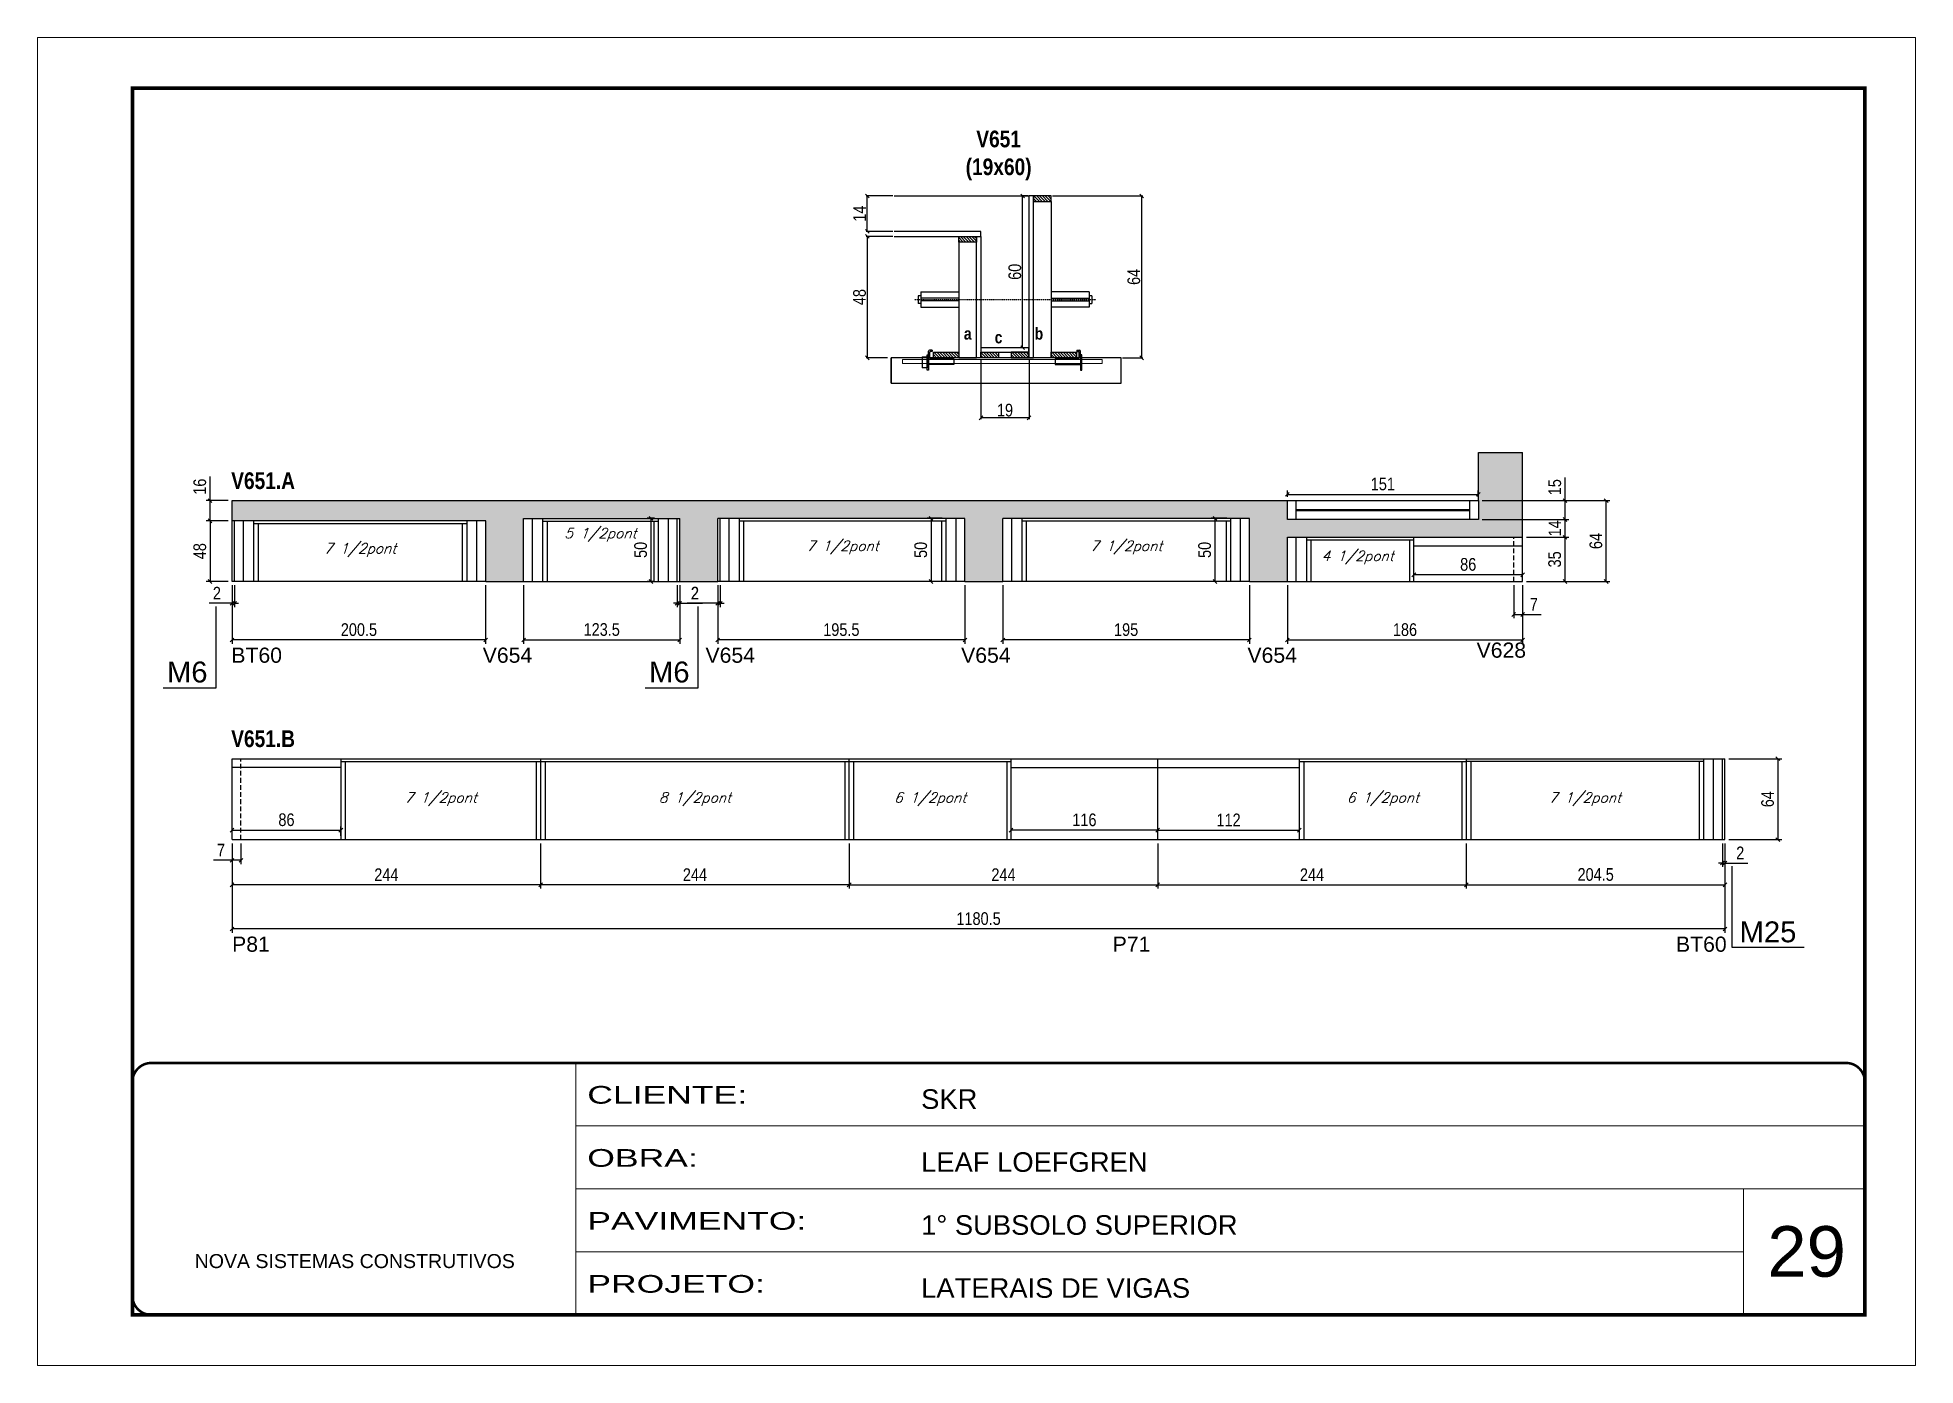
# Model space of a CAD drawing. Extents: x 3309 to 9590, y -2522 to 14608.
# Drawn here: x 3309 to 4794, y 5518 to 6568 of the extents above; entities that cross this region are included whole.
import ezdxf

# ---------------------------------------------------------------- set-up
doc = ezdxf.new("R2010")
doc.units = 0
for name, pattern in [('CONTINUO', [0]), ('DASHED', [0.75, 0.5, -0.25]), ('HIDDEN', [0.375, 0.25, -0.125])]:
    doc.linetypes.add(name, pattern=pattern)
for name, color, linetype in [('5', 5, 'Continuous'), ('barrote', 251, 'Continuous'), ('COTA', 241, 'Continuous'), ('detalhes', 4, 'Continuous'), ('NOMENCLATURA', 7, 'Continuous'), ('Painéis', 200, 'Continuous'), ('presilha', 1, 'Continuous'), ('SARR_2.2x10', 60, 'Continuous'), ('SARR_2.2x7', 40, 'Continuous'), ('SARR_3.5x7', 81, 'Continuous'), ('TENSOR', 3, 'Continuous'), ('texto', 7, 'Continuous')]:
    doc.layers.add(name, color=color, linetype=linetype)
for name, color, linetype, lineweight in [('CARIMBO', 255, 'Continuous', 9), ('CONCRETO', 251, 'Continuous', 25), ('Folhas', 255, 'Continuous', 9), ('SARRAFO DE PRESSAO', 251, 'DASHED', 9), ('SCO-___-LAJ', 2, 'Continuous', 0)]:
    doc.layers.add(name, color=color, linetype=linetype, lineweight=lineweight)
doc.styles.add('ARIAL', font='arial.ttf')
doc.styles.add('COTA TECNICA', font='techl___.ttf', dxfattribs={"height": 10})
doc.styles.add('COTA TECNICA 2X', font='techl___.ttf', dxfattribs={"height": 10})
doc.styles.add('Romans', font='romans.shx')
doc.styles.get("Standard").update_dxf_attribs({"font": 'arial.ttf'})
doc.styles.add('TECNICA', font='techb___.ttf', dxfattribs={"height": 10})
doc.styles.add('Tecnologia', font='')
doc.styles.get('Tecnologia').set_extended_font_data('Forgotten Futurist')
doc.dimstyles.new('PAINEL', dxfattribs={"dimtxt": 10, "dimasz": 3, "dimexe": 3, "dimexo": 3, "dimgap": 3, "dimtad": 1, "dimdec": 1, "dimzin": 12, "dimdsep": 46, "dimtxsty": 'COTA TECNICA', "dimblk1": 'OBLIQUE', "dimblk2": 'OBLIQUE', "dimsah": 1, "dimcen": 0.9, "dimclrd": 4, "dimclre": 4, "dimclrt": 240, "dimadec": 1, "dimazin": 3, "dimtfac": 1, "dimtdec": 1, "dimtmove": 0, "dimatfit": 3, "dimfxl": 1, "dimtolj": 1, "dimtzin": 12, "dimarcsym": 0})
doc.dimstyles.new('SECAO', dxfattribs={"dimscale": 0.333333, "dimtxt": 5, "dimasz": 9, "dimexe": 3, "dimexo": 3, "dimgap": 3, "dimtad": 1, "dimdec": 1, "dimlfac": 0.5, "dimzin": 12, "dimdsep": 46, "dimtxsty": 'COTA TECNICA 2X', "dimblk1": 'OBLIQUE', "dimblk2": 'OBLIQUE', "dimsah": 1, "dimcen": 0.9, "dimclrd": 4, "dimclre": 4, "dimclrt": 240, "dimadec": 1, "dimazin": 3, "dimtfac": 1, "dimtdec": 1, "dimtmove": 0, "dimatfit": 3, "dimfxl": 1, "dimtolj": 1, "dimtzin": 12, "dimarcsym": 0})
pattern_1 = [(135, (37290.9078, -117197.614), (-1.122532015, -1.122532015), [])]

msp = doc.modelspace()

# ---------------------------------------------------------------- texts
at = {"layer": '5', "linetype": 'Continuous'}
for s, rotation, p in [('V628', 359.99996, (4447.32, 6077.46, 0)), ('BT60', 0.00004, (3462.6, 6073.46)), ('V654', 0.00004, (3661.4, 6073.46)), ('V654', 0.00004, (3837.57, 6073.46)), ('V654', 0.00004, (4039.69, 6073.46)), ('V654', 0.00004, (4266.13, 6073.46)), ('P81', 0.00004, (3463.22, 5844.94)), ('P71', 0.00004, (4159.55, 5844.94)), ('BT60', 0.00004, (4605.03, 5844.94))]:
    msp.add_text(s, height=12, rotation=rotation, dxfattribs=at).set_placement(p)
at = {"layer": 'CARIMBO', "style": 'ARIAL'}
msp.add_text('29', height=40, dxfattribs=at).set_placement((4677.23, 5587.98))
at = {"layer": 'detalhes', "style": 'TECNICA'}
for s, p in [('a', (4041.9, 6328.95)), ('c', (4066.26, 6326.03)), ('b', (4097.87, 6328.94))]:
    msp.add_text(s, height=9.6, dxfattribs=at).set_placement(p)
at = {"layer": 'NOMENCLATURA', "style": 'TECNICA'}
for s, p in [('V651.A', (3462.51, 6210.84)), ('V651.B', (3462.51, 6006.8))]:
    msp.add_text(s, height=13.2, dxfattribs=at).set_placement(p)
at = {"layer": 'NOMENCLATURA', "linetype": 'Continuous'}
for s, p in [('M6', (3411.76, 6057.91)), ('M6', (3792.93, 6057.91)), ('M25', (4655.37, 5852.44))]:
    msp.add_text(s, height=16.5, dxfattribs=at).set_placement(p)
at = {"layer": 'NOMENCLATURA', "insert": (4069.37, 6494.25), "char_height": 13.2, "attachment_point": 2, "style": 'TECNICA'}
msp.add_mtext_dynamic_manual_height_columns('V651\\P(19x60)', width=300.2766, gutter_width=1, heights=[0], dxfattribs=at)
at = {"layer": 'texto', "color": 2, "char_height": 8, "attachment_point": 5, "style": 'Romans'}
for s, insert in [('{\\Q19;\\C256;5 1/2pont}', (3754.48, 6174.59)), ('{\\Q19;\\C256;7 1/2pont}', (3564.48, 6162.65)), ('{\\Q19;\\C256;7 1/2pont}', (3945.98, 6164.65)), ('{\\Q19;\\C256;7 1/2pont}', (4170.23, 6164.65)), ('{\\Q19;\\C256;4 1/2pont}', (4353.23, 6156.65)), ('{\\Q19;\\C256;7 1/2pont}', (3628.23, 5965.61)), ('{\\Q19;\\C256;8 1/2pont}', (3829.23, 5965.61)), ('{\\Q19;\\C256;6 1/2pont}', (4015.23, 5965.61)), ('{\\Q19;\\C256;6 1/2pont}', (4373.23, 5965.61)), ('{\\Q19;\\C256;7 1/2pont}', (4532.98, 5965.61))]:
    msp.add_mtext(s, dxfattribs=dict(at, insert=insert))

# ---------------------------------------------------------------- blocks, each defined once
blk = doc.blocks.new('9999999999')
at = {"color": 30, "linetype": 'CONTINUO'}
for p, q in [((98564.6, 34230.2), (98564.6, 34429.4)), ((98564.6, 34379.6), (99584, 34379.6)), ((98564.6, 34329.8), (99488, 34329.8)), ((99584, 34329.8), (99488, 34329.8)), ((99488, 34329.8), (99488, 34230.2)), ((98564.6, 34280), (99488, 34280))]:
    blk.add_line(p, q, dxfattribs=at)
at = {"color": 30, "linetype": 'CONTINUO', "const_width": 2}
blk.add_lwpolyline([(99584, 34230.2), (99584, 34414.4, 0.414214), (99569, 34429.4), (98229, 34429.4, 0.414214), (98214, 34414.4), (98214, 34245.2, 0.414214), (98229, 34230.2), (99584, 34230.2)], format="xyb", dxfattribs=at)
at = {"layer": 'Folhas'}
blk.add_lwpolyline([(98139, 34190.2), (99624, 34190.2), (99624, 35240.2), (98139, 35240.2)], close=True, dxfattribs=at)
at = {"layer": 'Folhas', "color": 30, "const_width": 3}
blk.add_lwpolyline([(98214, 34230.2), (99584, 34230.2), (99584, 35200.2), (98214, 35200.2)], close=True, dxfattribs=at)
at = {"color": 7, "linetype": 'Continuous', "ltscale": 5, "style": 'ARIAL'}
for s, height, p in [('SKR', 15.48, (98837.7, 34393.1)), ('LEAF LOEFGREN', 15.483, (98837.7, 34343.3)), ('1° SUBSOLO SUPERIOR', 15.483, (98837.7, 34293.5)), ('NOVA SISTEMAS CONSTRUTIVOS', 11.059, (98263.2, 34267.2)), ('LATERAIS DE VIGAS', 15.483, (98837.7, 34243.7))]:
    blk.add_text(s, height=height, dxfattribs=at).set_placement(p)
at = {"layer": 'Folhas', "color": 7, "style": 'Tecnologia', "width": 1.5}
for s, p in [('CLIENTE:', (98573.7, 34397.2)), ('OBRA:', (98573.7, 34347.3)), ('PAVIMENTO:', (98573.7, 34297.5)), ('PROJETO:', (98573.7, 34247.7))]:
    blk.add_text(s, height=14, dxfattribs=at).set_placement(p)
blk = doc.blocks.new('_Oblique')
at = {"color": 0, "linetype": 'ByBlock', "lineweight": -2}
blk.add_line((-0.5, -0.5), (0.5, 0.5), dxfattribs=at)
blk = doc.blocks.new('*D876')
at = {"layer": 'COTA', "color": 4, "lineweight": -2, "transparency": 16777216}
for p, q in [((4055.4, 6313.6), (4055.4, 6266.1)), ((4093.4, 6313.6), (4093.4, 6266.1)), ((4093.4, 6267.1), (4055.4, 6267.1))]:
    blk.add_line(p, q, dxfattribs=at)
at = {"layer": 'Defpoints', "color": 0, "transparency": 16777216}
for p in [(4055.4, 6314.6), (4093.4, 6314.6), (4055.4, 6267.1)]:
    blk.add_point(p, dxfattribs=at)
at = {"layer": 'COTA', "color": 4, "lineweight": -2, "transparency": 16777216, "xscale": 3, "yscale": 3, "zscale": 3, "rotation": 180}
blk.add_blockref('_Oblique', (4055.4, 6267.1), dxfattribs=at)
at = {"layer": 'COTA', "color": 4, "lineweight": -2, "transparency": 16777216, "xscale": 3, "yscale": 3, "zscale": 3}
blk.add_blockref('_Oblique', (4093.4, 6267.1), dxfattribs=at)
at = {"layer": 'COTA', "color": 240, "transparency": 16777216, "insert": (4074.4, 6273.2), "char_height": 10, "attachment_point": 5, "style": 'COTA TECNICA 2X'}
blk.add_mtext('\\A1;19', dxfattribs=at)
blk = doc.blocks.new('PRESILHA METÁLICA 1')
at = {"layer": 'presilha'}
for p, q in [((0, 13), (6, 13)), ((0, 13), (0, 0)), ((6, 0), (0, 0)), ((6, 15.5), (7.5, 15.5)), ((6, -2.5), (6, 15.5)), ((6, 13), (6, 0)), ((7.5, 10.6), (7.5, 19.9)), ((7.5, 15.5), (7.5, -2.5)), ((37.5, 4.1), (7.5, 4.1)), ((12, 21), (8.6, 21)), ((9, 11.6), (9, 18.9)), ((12, 19.5), (9.6, 19.5)), ((37.5, 11), (9.6, 11)), ((12, 21), (12, 19.5)), ((37.5, 11), (37.5, 4.1)), ((7.5, -2.5), (6, -2.5))]:
    blk.add_line(p, q, dxfattribs=at)
for centre, radius, start, end in [((8.6, 19.9), 1.14, 90, 180), ((9.6, 18.9), 0.57, 90, 180), ((9.6, 11.6), 0.57, 180, 270)]:
    blk.add_arc(centre, radius, start, end, dxfattribs=at)
blk = doc.blocks.new('PRESILHA METÁLICA 2')
at = {"layer": 'presilha'}
for p, q in [((-5.2, 23.5), (-5.2, 22)), ((-5.2, 23.5), (-1.9, 23.5)), ((-0.8, 14.6), (-0.8, 22.4)), ((-30.8, 13.5), (-30.8, 6.6)), ((-30.8, 13.5), (-2.8, 13.5)), ((-30.8, 6.6), (-0.8, 6.6)), ((-5.2, 22), (-2.8, 22)), ((-2.2, 14.1), (-2.2, 21.4)), ((0.8, 18), (-0.8, 18)), ((-0.8, 18), (-0.8, 0)), ((-0.8, 0), (0.8, 0)), ((0.8, 0), (0.8, 18))]:
    blk.add_line(p, q, dxfattribs=at)
for centre, radius, start, end in [((-1.9, 22.4), 1.14, 0, 90), ((-2.8, 21.4), 0.57, 0, 90), ((-2.8, 14.1), 0.57, 270, 0)]:
    blk.add_arc(centre, radius, start, end, dxfattribs=at)
blk = doc.blocks.new('*D877')
at = {"layer": 'COTA', "color": 4, "lineweight": -2, "transparency": 16777216}
for p, q in [((4112, 6442.6), (4183.4, 6442.6)), ((4182.4, 6442.6), (4182.4, 6314.6)), ((4167.2, 6314.6), (4183.4, 6314.6))]:
    blk.add_line(p, q, dxfattribs=at)
at = {"layer": 'Defpoints', "color": 0, "transparency": 16777216}
for p in [(4111, 6442.6), (4166.2, 6314.6), (4182.4, 6314.6)]:
    blk.add_point(p, dxfattribs=at)
at = {"layer": 'COTA', "color": 4, "lineweight": -2, "transparency": 16777216, "xscale": 3, "yscale": 3, "zscale": 3}
for p, rotation in [((4182.4, 6442.6), 90), ((4182.4, 6314.6), 270)]:
    blk.add_blockref('_Oblique', p, dxfattribs=dict(at, rotation=rotation))
at = {"layer": 'COTA', "color": 240, "transparency": 16777216, "insert": (4176.3, 6378.6), "char_height": 10, "attachment_point": 5, "rotation": 90, "style": 'COTA TECNICA 2X'}
blk.add_mtext('\\A1;64', dxfattribs=at)
blk = doc.blocks.new('*D878')
at = {"layer": 'COTA', "color": 4, "lineweight": -2, "transparency": 16777216}
for p, q in [((3985.7, 6410.6), (3964.5, 6410.6)), ((3965.5, 6410.6), (3965.5, 6314.6)), ((3981.6, 6314.6), (3964.5, 6314.6))]:
    blk.add_line(p, q, dxfattribs=at)
at = {"layer": 'Defpoints', "color": 0, "transparency": 16777216}
for p in [(3986.7, 6410.6, 0), (3965.5, 6314.6), (3982.6, 6314.6)]:
    blk.add_point(p, dxfattribs=at)
at = {"layer": 'COTA', "color": 4, "lineweight": -2, "transparency": 16777216, "xscale": 3, "yscale": 3, "zscale": 3}
for p, rotation in [((3965.5, 6410.6), 90), ((3965.5, 6314.6), 270)]:
    blk.add_blockref('_Oblique', p, dxfattribs=dict(at, rotation=rotation))
at = {"layer": 'COTA', "color": 240, "transparency": 16777216, "insert": (3959.4, 6362.6), "char_height": 10, "attachment_point": 5, "rotation": 90, "style": 'COTA TECNICA 2X'}
blk.add_mtext('\\A1;48', dxfattribs=at)
blk = doc.blocks.new('*D879')
at = {"layer": 'COTA', "color": 4, "lineweight": -2, "transparency": 16777216}
for p, q in [((4092.4, 6442.6), (4087.3, 6442.6)), ((4088.3, 6322.6), (4088.3, 6442.6)), ((4092.4, 6322.6), (4087.3, 6322.6))]:
    blk.add_line(p, q, dxfattribs=at)
at = {"layer": 'Defpoints', "color": 0, "transparency": 16777216}
for p in [(4088.3, 6442.6), (4093.4, 6442.6), (4093.4, 6322.6)]:
    blk.add_point(p, dxfattribs=at)
at = {"layer": 'COTA', "color": 4, "lineweight": -2, "transparency": 16777216, "xscale": 3, "yscale": 3, "zscale": 3}
for p, rotation in [((4088.3, 6442.6), 90), ((4088.3, 6322.6), 270)]:
    blk.add_blockref('_Oblique', p, dxfattribs=dict(at, rotation=rotation))
at = {"layer": 'COTA', "color": 240, "transparency": 16777216, "insert": (4082.2, 6382.6), "char_height": 10, "attachment_point": 5, "rotation": 90, "style": 'COTA TECNICA 2X'}
blk.add_mtext('\\A1;60', dxfattribs=at)
blk = doc.blocks.new('*D880')
at = {"layer": 'COTA', "color": 4, "lineweight": -2, "transparency": 16777216}
for p, q in [((3985.7, 6442.6), (3964.5, 6442.6)), ((3965.5, 6414.6), (3965.5, 6442.6)), ((3985.7, 6414.6), (3964.5, 6414.6))]:
    blk.add_line(p, q, dxfattribs=at)
at = {"layer": 'Defpoints', "color": 0, "transparency": 16777216}
for p in [(3965.5, 6442.6), (3986.7, 6442.6), (3986.7, 6414.6)]:
    blk.add_point(p, dxfattribs=at)
at = {"layer": 'COTA', "color": 4, "lineweight": -2, "transparency": 16777216, "xscale": 3, "yscale": 3, "zscale": 3}
for p, rotation in [((3965.5, 6442.6), 90), ((3965.5, 6414.6), 270)]:
    blk.add_blockref('_Oblique', p, dxfattribs=dict(at, rotation=rotation))
at = {"layer": 'COTA', "color": 240, "transparency": 16777216, "insert": (3959.4, 6428.6), "char_height": 10, "attachment_point": 5, "rotation": 90, "style": 'COTA TECNICA 2X'}
blk.add_mtext('\\A1;14', dxfattribs=at)
blk = doc.blocks.new('*D882')
at = {"layer": 'COTA', "color": 4, "linetype": 'ByBlock', "lineweight": -2, "transparency": 16777216}
for p, q in [((3463.2, 6134.7), (3463.2, 6088.5)), ((3663.7, 6134.7), (3663.7, 6088.5)), ((3663.7, 6091.5), (3463.2, 6091.5))]:
    blk.add_line(p, q, dxfattribs=at)
at = {"layer": 'Defpoints', "color": 0, "linetype": 'ByBlock', "transparency": 16777216}
for p in [(3463.2, 6137.7), (3663.7, 6137.7), (3463.2, 6091.5)]:
    blk.add_point(p, dxfattribs=at)
at = {"layer": 'COTA', "color": 4, "linetype": 'ByBlock', "lineweight": -2, "transparency": 16777216, "xscale": 3, "yscale": 3, "zscale": 3, "rotation": 180}
blk.add_blockref('_Oblique', (3463.2, 6091.5), dxfattribs=at)
at = {"layer": 'COTA', "color": 4, "linetype": 'ByBlock', "lineweight": -2, "transparency": 16777216, "xscale": 3, "yscale": 3, "zscale": 3}
blk.add_blockref('_Oblique', (3663.7, 6091.5), dxfattribs=at)
at = {"layer": 'COTA', "color": 240, "linetype": 'ByBlock', "transparency": 16777216, "insert": (3563.5, 6099.6), "char_height": 10, "attachment_point": 5, "style": 'COTA TECNICA'}
blk.add_mtext('\\A1;200.5', dxfattribs=at)
blk = doc.blocks.new('*D883')
at = {"layer": 'COTA', "color": 4, "lineweight": -2, "transparency": 16777216}
for p, q in [((3463.2, 6134.7), (3463.2, 6117.5)), ((3465.2, 6134.7), (3465.2, 6117.5)), ((3463.2, 6120.5), (3445.1, 6120.5)), ((3465.2, 6120.5), (3463.2, 6120.5)), ((3465.2, 6120.5), (3468.2, 6120.5))]:
    blk.add_line(p, q, dxfattribs=at)
at = {"layer": 'Defpoints', "color": 0, "transparency": 16777216}
for p in [(3463.2, 6137.7), (3465.2, 6137.7), (3463.2, 6120.5)]:
    blk.add_point(p, dxfattribs=at)
at = {"layer": 'COTA', "color": 4, "lineweight": -2, "transparency": 16777216, "xscale": 3, "yscale": 3, "zscale": 3}
blk.add_blockref('_Oblique', (3463.2, 6120.5), dxfattribs=at)
at = {"layer": 'COTA', "color": 4, "lineweight": -2, "transparency": 16777216, "xscale": 3, "yscale": 3, "zscale": 3, "rotation": 180}
blk.add_blockref('_Oblique', (3465.2, 6120.5), dxfattribs=at)
at = {"layer": 'COTA', "color": 240, "transparency": 16777216, "insert": (3451.2, 6128.5), "char_height": 10, "attachment_point": 5, "style": 'COTA TECNICA'}
blk.add_mtext('\\A1;2', dxfattribs=at)
blk = doc.blocks.new('*D884')
at = {"layer": 'COTA', "color": 4, "linetype": 'ByBlock', "lineweight": -2, "transparency": 16777216}
for p, q in [((3693.7, 6134.7), (3693.7, 6088.5)), ((3817.2, 6134.7), (3817.2, 6088.5)), ((3693.7, 6091.5), (3817.2, 6091.5))]:
    blk.add_line(p, q, dxfattribs=at)
at = {"layer": 'Defpoints', "color": 0, "linetype": 'ByBlock', "transparency": 16777216}
for p in [(3693.7, 6137.7), (3817.2, 6137.7), (3817.2, 6091.5)]:
    blk.add_point(p, dxfattribs=at)
at = {"layer": 'COTA', "color": 4, "linetype": 'ByBlock', "lineweight": -2, "transparency": 16777216, "xscale": 3, "yscale": 3, "zscale": 3, "rotation": 180}
blk.add_blockref('_Oblique', (3693.7, 6091.5), dxfattribs=at)
at = {"layer": 'COTA', "color": 4, "linetype": 'ByBlock', "lineweight": -2, "transparency": 16777216, "xscale": 3, "yscale": 3, "zscale": 3}
blk.add_blockref('_Oblique', (3817.2, 6091.5), dxfattribs=at)
at = {"layer": 'COTA', "color": 240, "linetype": 'ByBlock', "transparency": 16777216, "insert": (3755.5, 6099.7), "char_height": 10, "attachment_point": 5, "style": 'COTA TECNICA'}
blk.add_mtext('\\A1;123.5', dxfattribs=at)
blk = doc.blocks.new('*D885')
at = {"layer": 'COTA', "color": 4, "lineweight": -2, "transparency": 16777216}
for p, q in [((3815.2, 6134.7), (3815.2, 6117.5)), ((3817.2, 6134.7), (3817.2, 6117.5)), ((3815.2, 6120.5), (3812.2, 6120.5)), ((3815.2, 6120.5), (3817.2, 6120.5)), ((3817.2, 6120.5), (3835.3, 6120.5))]:
    blk.add_line(p, q, dxfattribs=at)
at = {"layer": 'Defpoints', "color": 0, "transparency": 16777216}
for p in [(3815.2, 6137.7), (3817.2, 6137.7), (3817.2, 6120.5)]:
    blk.add_point(p, dxfattribs=at)
at = {"layer": 'COTA', "color": 4, "lineweight": -2, "transparency": 16777216, "xscale": 3, "yscale": 3, "zscale": 3}
blk.add_blockref('_Oblique', (3815.2, 6120.5), dxfattribs=at)
at = {"layer": 'COTA', "color": 4, "lineweight": -2, "transparency": 16777216, "xscale": 3, "yscale": 3, "zscale": 3, "rotation": 180}
blk.add_blockref('_Oblique', (3817.2, 6120.5), dxfattribs=at)
at = {"layer": 'COTA', "color": 240, "transparency": 16777216, "insert": (3829.3, 6128.5), "char_height": 10, "attachment_point": 5, "style": 'COTA TECNICA'}
blk.add_mtext('\\A1;2', dxfattribs=at)
blk = doc.blocks.new('*D886')
at = {"layer": 'COTA', "color": 4, "linetype": 'ByBlock', "lineweight": -2, "transparency": 16777216}
for p, q in [((3847.2, 6134.7), (3847.2, 6088.5)), ((4042.7, 6134.7), (4042.7, 6088.5)), ((4042.7, 6091.5), (3847.2, 6091.5))]:
    blk.add_line(p, q, dxfattribs=at)
at = {"layer": 'Defpoints', "color": 0, "linetype": 'ByBlock', "transparency": 16777216}
for p in [(3847.2, 6137.7), (4042.7, 6137.7), (3847.2, 6091.5)]:
    blk.add_point(p, dxfattribs=at)
at = {"layer": 'COTA', "color": 4, "linetype": 'ByBlock', "lineweight": -2, "transparency": 16777216, "xscale": 3, "yscale": 3, "zscale": 3, "rotation": 180}
blk.add_blockref('_Oblique', (3847.2, 6091.5), dxfattribs=at)
at = {"layer": 'COTA', "color": 4, "linetype": 'ByBlock', "lineweight": -2, "transparency": 16777216, "xscale": 3, "yscale": 3, "zscale": 3}
blk.add_blockref('_Oblique', (4042.7, 6091.5), dxfattribs=at)
at = {"layer": 'COTA', "color": 240, "linetype": 'ByBlock', "transparency": 16777216, "insert": (3945, 6099.6), "char_height": 10, "attachment_point": 5, "style": 'COTA TECNICA'}
blk.add_mtext('\\A1;195.5', dxfattribs=at)
blk = doc.blocks.new('*D887')
at = {"layer": 'COTA', "color": 4, "lineweight": -2, "transparency": 16777216}
for p, q in [((3847.2, 6134.7), (3847.2, 6117.5)), ((3849.2, 6134.7), (3849.2, 6117.5)), ((3847.2, 6120.5), (3823.1, 6120.5)), ((3849.2, 6120.5), (3847.2, 6120.5)), ((3849.2, 6120.5), (3852.2, 6120.5))]:
    blk.add_line(p, q, dxfattribs=at)
at = {"layer": 'Defpoints', "color": 0, "transparency": 16777216}
for p in [(3847.2, 6137.7), (3849.2, 6137.7), (3847.2, 6120.5)]:
    blk.add_point(p, dxfattribs=at)
at = {"layer": 'COTA', "color": 4, "lineweight": -2, "transparency": 16777216, "xscale": 3, "yscale": 3, "zscale": 3}
blk.add_blockref('_Oblique', (3847.2, 6120.5), dxfattribs=at)
at = {"layer": 'COTA', "color": 4, "lineweight": -2, "transparency": 16777216, "xscale": 3, "yscale": 3, "zscale": 3, "rotation": 180}
blk.add_blockref('_Oblique', (3849.2, 6120.5), dxfattribs=at)
at = {"layer": 'COTA', "color": 240, "transparency": 16777216, "insert": (3829.1, 6128.5), "char_height": 10, "attachment_point": 5, "style": 'COTA TECNICA'}
blk.add_mtext('\\A1;2', dxfattribs=at)
blk = doc.blocks.new('*D888')
at = {"layer": 'COTA', "color": 4, "linetype": 'ByBlock', "lineweight": -2, "transparency": 16777216}
for p, q in [((4072.7, 6134.7), (4072.7, 6088.5)), ((4267.7, 6134.7), (4267.7, 6088.5)), ((4267.7, 6091.5), (4072.7, 6091.5))]:
    blk.add_line(p, q, dxfattribs=at)
at = {"layer": 'Defpoints', "color": 0, "linetype": 'ByBlock', "transparency": 16777216}
for p in [(4072.7, 6137.7), (4267.7, 6137.7), (4072.7, 6091.5)]:
    blk.add_point(p, dxfattribs=at)
at = {"layer": 'COTA', "color": 4, "linetype": 'ByBlock', "lineweight": -2, "transparency": 16777216, "xscale": 3, "yscale": 3, "zscale": 3, "rotation": 180}
blk.add_blockref('_Oblique', (4072.7, 6091.5), dxfattribs=at)
at = {"layer": 'COTA', "color": 4, "linetype": 'ByBlock', "lineweight": -2, "transparency": 16777216, "xscale": 3, "yscale": 3, "zscale": 3}
blk.add_blockref('_Oblique', (4267.7, 6091.5), dxfattribs=at)
at = {"layer": 'COTA', "color": 240, "linetype": 'ByBlock', "transparency": 16777216, "insert": (4170.2, 6099.6), "char_height": 10, "attachment_point": 5, "style": 'COTA TECNICA'}
blk.add_mtext('\\A1;195', dxfattribs=at)
blk = doc.blocks.new('*D889')
at = {"layer": 'COTA', "color": 4, "linetype": 'ByBlock', "lineweight": -2, "transparency": 16777216}
for p, q in [((4297.7, 6134.7), (4297.7, 6088.5)), ((4483.7, 6134.7), (4483.7, 6088.5)), ((4297.7, 6091.5), (4483.7, 6091.5))]:
    blk.add_line(p, q, dxfattribs=at)
at = {"layer": 'Defpoints', "color": 0, "linetype": 'ByBlock', "transparency": 16777216}
for p in [(4297.7, 6137.7), (4483.7, 6137.7), (4483.7, 6091.5)]:
    blk.add_point(p, dxfattribs=at)
at = {"layer": 'COTA', "color": 4, "linetype": 'ByBlock', "lineweight": -2, "transparency": 16777216, "xscale": 3, "yscale": 3, "zscale": 3, "rotation": 180}
blk.add_blockref('_Oblique', (4297.7, 6091.5), dxfattribs=at)
at = {"layer": 'COTA', "color": 4, "linetype": 'ByBlock', "lineweight": -2, "transparency": 16777216, "xscale": 3, "yscale": 3, "zscale": 3}
blk.add_blockref('_Oblique', (4483.7, 6091.5), dxfattribs=at)
at = {"layer": 'COTA', "color": 240, "linetype": 'ByBlock', "transparency": 16777216, "insert": (4390.7, 6099.6), "char_height": 10, "attachment_point": 5, "style": 'COTA TECNICA'}
blk.add_mtext('\\A1;186', dxfattribs=at)
blk = doc.blocks.new('*D893')
at = {"layer": 'COTA', "color": 4, "lineweight": -2, "transparency": 16777216}
for p, q in [((4451.7, 6186.7), (4520.3, 6186.7)), ((4517.3, 6172.7), (4517.3, 6186.7)), ((4486.7, 6172.7), (4520.3, 6172.7))]:
    blk.add_line(p, q, dxfattribs=at)
at = {"layer": 'Defpoints', "color": 0, "transparency": 16777216}
for p in [(4448.7, 6186.7, 0), (4517.3, 6186.7), (4483.7, 6172.7, 0)]:
    blk.add_point(p, dxfattribs=at)
at = {"layer": 'COTA', "color": 4, "lineweight": -2, "transparency": 16777216, "xscale": 3, "yscale": 3, "zscale": 3}
for p, rotation in [((4517.3, 6186.7), 90), ((4517.3, 6172.7), 270)]:
    blk.add_blockref('_Oblique', p, dxfattribs=dict(at, rotation=rotation))
at = {"layer": 'COTA', "color": 240, "transparency": 16777216, "insert": (4509.2, 6179.7), "char_height": 10, "attachment_point": 5, "rotation": 90, "style": 'COTA TECNICA'}
blk.add_mtext('\\A1;14', dxfattribs=at)
blk = doc.blocks.new('*D894')
at = {"layer": 'COTA', "color": 4, "lineweight": -2, "transparency": 16777216}
for p, q in [((4517.3, 6201.7), (4517.3, 6220)), ((4451.7, 6201.7), (4520.3, 6201.7)), ((4517.3, 6186.7), (4517.3, 6201.7)), ((4451.7, 6186.7), (4520.3, 6186.7))]:
    blk.add_line(p, q, dxfattribs=at)
at = {"layer": 'Defpoints', "color": 0, "transparency": 16777216}
for p in [(4448.7, 6201.7, 0), (4517.3, 6201.7), (4448.7, 6186.7, 0)]:
    blk.add_point(p, dxfattribs=at)
at = {"layer": 'COTA', "color": 4, "lineweight": -2, "transparency": 16777216, "xscale": 3, "yscale": 3, "zscale": 3}
for p, rotation in [((4517.3, 6201.7), 90), ((4517.3, 6186.7), 270)]:
    blk.add_blockref('_Oblique', p, dxfattribs=dict(at, rotation=rotation))
at = {"layer": 'COTA', "color": 240, "transparency": 16777216, "insert": (4509.2, 6212.3), "char_height": 10, "attachment_point": 5, "rotation": 90, "style": 'COTA TECNICA'}
blk.add_mtext('\\A1;15', dxfattribs=at)
blk = doc.blocks.new('*D895')
at = {"layer": 'COTA', "color": 4, "lineweight": -2, "transparency": 16777216}
for p, q in [((4486.7, 6172.7), (4520.3, 6172.7)), ((4517.3, 6137.7), (4517.3, 6172.7)), ((4486.7, 6137.7), (4520.3, 6137.7))]:
    blk.add_line(p, q, dxfattribs=at)
at = {"layer": 'Defpoints', "color": 0, "transparency": 16777216}
for p in [(4483.7, 6172.7, 0), (4517.3, 6172.7), (4483.7, 6137.7, 0)]:
    blk.add_point(p, dxfattribs=at)
at = {"layer": 'COTA', "color": 4, "lineweight": -2, "transparency": 16777216, "xscale": 3, "yscale": 3, "zscale": 3}
for p, rotation in [((4517.3, 6172.7), 90), ((4517.3, 6137.7), 270)]:
    blk.add_blockref('_Oblique', p, dxfattribs=dict(at, rotation=rotation))
at = {"layer": 'COTA', "color": 240, "transparency": 16777216, "insert": (4509.1, 6155.2), "char_height": 10, "attachment_point": 5, "rotation": 90, "style": 'COTA TECNICA'}
blk.add_mtext('\\A1;35', dxfattribs=at)
blk = doc.blocks.new('*D892')
at = {"layer": 'COTA', "color": 4, "lineweight": -2, "transparency": 16777216}
for p, q in [((4451.7, 6201.7), (4552.8, 6201.7)), ((4549.8, 6137.7), (4549.8, 6201.7)), ((4486.7, 6137.7), (4552.8, 6137.7))]:
    blk.add_line(p, q, dxfattribs=at)
at = {"layer": 'Defpoints', "color": 0, "transparency": 16777216}
for p in [(4448.7, 6201.7, 0), (4549.8, 6201.7), (4483.7, 6137.7, 0)]:
    blk.add_point(p, dxfattribs=at)
at = {"layer": 'COTA', "color": 4, "lineweight": -2, "transparency": 16777216, "xscale": 3, "yscale": 3, "zscale": 3}
for p, rotation in [((4549.8, 6201.7), 90), ((4549.8, 6137.7), 270)]:
    blk.add_blockref('_Oblique', p, dxfattribs=dict(at, rotation=rotation))
at = {"layer": 'COTA', "color": 240, "transparency": 16777216, "insert": (4541.7, 6169.7), "char_height": 10, "attachment_point": 5, "rotation": 90, "style": 'COTA TECNICA'}
blk.add_mtext('\\A1;64', dxfattribs=at)
blk = doc.blocks.new('*D891')
at = {"layer": 'COTA', "color": 4, "lineweight": -2, "transparency": 16777216}
for p, q in [((4297.7, 6204.7), (4297.7, 6209.6)), ((4448.7, 6204.7), (4448.7, 6209.6)), ((4297.7, 6206.6), (4448.7, 6206.6))]:
    blk.add_line(p, q, dxfattribs=at)
at = {"layer": 'Defpoints', "color": 0, "transparency": 16777216}
for p in [(4297.7, 6201.7, 0), (4448.7, 6206.6), (4448.7, 6201.7, 0)]:
    blk.add_point(p, dxfattribs=at)
at = {"layer": 'COTA', "color": 4, "lineweight": -2, "transparency": 16777216, "xscale": 3, "yscale": 3, "zscale": 3, "rotation": 180}
blk.add_blockref('_Oblique', (4297.7, 6206.6), dxfattribs=at)
at = {"layer": 'COTA', "color": 4, "lineweight": -2, "transparency": 16777216, "xscale": 3, "yscale": 3, "zscale": 3}
blk.add_blockref('_Oblique', (4448.7, 6206.6), dxfattribs=at)
at = {"layer": 'COTA', "color": 240, "transparency": 16777216, "insert": (4373.2, 6214.8), "char_height": 10, "attachment_point": 5, "style": 'COTA TECNICA'}
blk.add_mtext('\\A1;151', dxfattribs=at)
blk = doc.blocks.new('*D890')
at = {"layer": 'COTA', "color": 4, "lineweight": -2, "transparency": 16777216}
for p, q in [((4397.7, 6140.7), (4397.7, 6146)), ((4483.7, 6143), (4397.7, 6143)), ((4483.7, 6140.7), (4483.7, 6146))]:
    blk.add_line(p, q, dxfattribs=at)
at = {"layer": 'Defpoints', "color": 0, "transparency": 16777216}
for p in [(4397.7, 6143), (4397.7, 6137.7, 0), (4483.7, 6137.7, 0)]:
    blk.add_point(p, dxfattribs=at)
at = {"layer": 'COTA', "color": 4, "lineweight": -2, "transparency": 16777216, "xscale": 3, "yscale": 3, "zscale": 3, "rotation": 180}
blk.add_blockref('_Oblique', (4397.7, 6143), dxfattribs=at)
at = {"layer": 'COTA', "color": 4, "lineweight": -2, "transparency": 16777216, "xscale": 3, "yscale": 3, "zscale": 3}
blk.add_blockref('_Oblique', (4483.7, 6143), dxfattribs=at)
at = {"layer": 'COTA', "color": 240, "transparency": 16777216, "insert": (4440.7, 6151.2), "char_height": 10, "attachment_point": 5, "style": 'COTA TECNICA'}
blk.add_mtext('\\A1;86', dxfattribs=at)
blk = doc.blocks.new('*D897')
at = {"layer": 'COTA', "color": 4, "lineweight": -2, "transparency": 16777216}
for p, q in [((4476.7, 6134.7), (4476.7, 6108.6)), ((4483.7, 6134.7), (4483.7, 6108.6)), ((4476.7, 6111.6), (4483.7, 6111.6)), ((4483.7, 6111.6), (4498.5, 6111.6))]:
    blk.add_line(p, q, dxfattribs=at)
at = {"layer": 'Defpoints', "color": 0, "transparency": 16777216}
for p in [(4476.7, 6137.7), (4483.7, 6137.7), (4483.7, 6111.6)]:
    blk.add_point(p, dxfattribs=at)
at = {"layer": 'COTA', "color": 4, "lineweight": -2, "transparency": 16777216, "xscale": 3, "yscale": 3, "zscale": 3, "rotation": 180}
blk.add_blockref('_Oblique', (4476.7, 6111.6), dxfattribs=at)
at = {"layer": 'COTA', "color": 4, "lineweight": -2, "transparency": 16777216, "xscale": 3, "yscale": 3, "zscale": 3}
blk.add_blockref('_Oblique', (4483.7, 6111.6), dxfattribs=at)
at = {"layer": 'COTA', "color": 240, "transparency": 16777216, "insert": (4492.6, 6119.6), "char_height": 10, "attachment_point": 5, "style": 'COTA TECNICA'}
blk.add_mtext('\\A1;7', dxfattribs=at)
blk = doc.blocks.new('*D900')
at = {"layer": 'COTA', "color": 4, "lineweight": -2, "transparency": 16777216}
for p, q in [((3460.2, 6185.7), (3442.8, 6185.7)), ((3445.8, 6185.7), (3445.8, 6137.7)), ((3460.2, 6137.7), (3442.8, 6137.7))]:
    blk.add_line(p, q, dxfattribs=at)
at = {"layer": 'Defpoints', "color": 0, "transparency": 16777216}
for p in [(3463.2, 6185.7), (3445.8, 6137.7), (3463.2, 6137.7)]:
    blk.add_point(p, dxfattribs=at)
at = {"layer": 'COTA', "color": 4, "lineweight": -2, "transparency": 16777216, "xscale": 3, "yscale": 3, "zscale": 3}
for p, rotation in [((3445.8, 6185.7), 90), ((3445.8, 6137.7), 270)]:
    blk.add_blockref('_Oblique', p, dxfattribs=dict(at, rotation=rotation))
at = {"layer": 'COTA', "color": 240, "transparency": 16777216, "insert": (3437.7, 6161.7), "char_height": 10, "attachment_point": 5, "rotation": 90, "style": 'COTA TECNICA'}
blk.add_mtext('\\A1;48', dxfattribs=at)
blk = doc.blocks.new('*D901')
at = {"layer": 'COTA', "color": 4, "lineweight": -2, "transparency": 16777216}
for p, q in [((3445.8, 6201.7), (3445.8, 6220.7)), ((3460.2, 6201.7), (3442.8, 6201.7)), ((3445.8, 6185.7), (3445.8, 6201.7)), ((3460.2, 6185.7), (3442.8, 6185.7))]:
    blk.add_line(p, q, dxfattribs=at)
at = {"layer": 'Defpoints', "color": 0, "transparency": 16777216}
for p in [(3445.8, 6201.7), (3463.2, 6201.7), (3463.2, 6185.7)]:
    blk.add_point(p, dxfattribs=at)
at = {"layer": 'COTA', "color": 4, "lineweight": -2, "transparency": 16777216, "xscale": 3, "yscale": 3, "zscale": 3}
for p, rotation in [((3445.8, 6201.7), 90), ((3445.8, 6185.7), 270)]:
    blk.add_blockref('_Oblique', p, dxfattribs=dict(at, rotation=rotation))
at = {"layer": 'COTA', "color": 240, "transparency": 16777216, "insert": (3437.7, 6212.7), "char_height": 10, "attachment_point": 5, "rotation": 90, "style": 'COTA TECNICA'}
blk.add_mtext('\\A1;16', dxfattribs=at)
blk = doc.blocks.new('*D902')
at = {"layer": 'COTA', "color": 4, "lineweight": -2, "transparency": 16777216}
for p, q in [((3797.2, 6187.7), (3791.4, 6187.7)), ((3794.4, 6187.7), (3794.4, 6137.7)), ((3797.2, 6137.7), (3791.4, 6137.7))]:
    blk.add_line(p, q, dxfattribs=at)
at = {"layer": 'Defpoints', "color": 0, "transparency": 16777216}
for p in [(3800.2, 6187.7), (3794.4, 6137.7), (3800.2, 6137.7)]:
    blk.add_point(p, dxfattribs=at)
at = {"layer": 'COTA', "color": 4, "lineweight": -2, "transparency": 16777216, "xscale": 3, "yscale": 3, "zscale": 3}
for p, rotation in [((3794.4, 6187.7), 90), ((3794.4, 6137.7), 270)]:
    blk.add_blockref('_Oblique', p, dxfattribs=dict(at, rotation=rotation))
at = {"layer": 'COTA', "color": 240, "transparency": 16777216, "insert": (3786.3, 6162.7), "char_height": 10, "attachment_point": 5, "rotation": 90, "style": 'COTA TECNICA'}
blk.add_mtext('\\A1;50', dxfattribs=at)
blk = doc.blocks.new('*D903')
at = {"layer": 'COTA', "color": 4, "lineweight": -2, "transparency": 16777216}
for p, q in [((4024.7, 6187.7), (4012.9, 6187.7)), ((4015.9, 6187.7), (4015.9, 6137.7)), ((4024.7, 6137.7), (4012.9, 6137.7))]:
    blk.add_line(p, q, dxfattribs=at)
at = {"layer": 'Defpoints', "color": 0, "transparency": 16777216}
for p in [(4027.7, 6187.7), (4015.9, 6137.7), (4027.7, 6137.7)]:
    blk.add_point(p, dxfattribs=at)
at = {"layer": 'COTA', "color": 4, "lineweight": -2, "transparency": 16777216, "xscale": 3, "yscale": 3, "zscale": 3}
for p, rotation in [((4015.9, 6187.7), 90), ((4015.9, 6137.7), 270)]:
    blk.add_blockref('_Oblique', p, dxfattribs=dict(at, rotation=rotation))
at = {"layer": 'COTA', "color": 240, "transparency": 16777216, "insert": (4007.8, 6162.7), "char_height": 10, "attachment_point": 5, "rotation": 90, "style": 'COTA TECNICA'}
blk.add_mtext('\\A1;50', dxfattribs=at)
blk = doc.blocks.new('*D904')
at = {"layer": 'COTA', "color": 4, "lineweight": -2, "transparency": 16777216}
for p, q in [((4249.7, 6187.7), (4237.4, 6187.7)), ((4240.4, 6187.7), (4240.4, 6137.7)), ((4249.7, 6137.7), (4237.4, 6137.7))]:
    blk.add_line(p, q, dxfattribs=at)
at = {"layer": 'Defpoints', "color": 0, "transparency": 16777216}
for p in [(4252.7, 6187.7), (4240.4, 6137.7), (4252.7, 6137.7)]:
    blk.add_point(p, dxfattribs=at)
at = {"layer": 'COTA', "color": 4, "lineweight": -2, "transparency": 16777216, "xscale": 3, "yscale": 3, "zscale": 3}
for p, rotation in [((4240.4, 6187.7), 90), ((4240.4, 6137.7), 270)]:
    blk.add_blockref('_Oblique', p, dxfattribs=dict(at, rotation=rotation))
at = {"layer": 'COTA', "color": 240, "transparency": 16777216, "insert": (4232.3, 6162.7), "char_height": 10, "attachment_point": 5, "rotation": 90, "style": 'COTA TECNICA'}
blk.add_mtext('\\A1;50', dxfattribs=at)
blk = doc.blocks.new('*D905')
at = {"layer": 'COTA', "color": 4, "linetype": 'ByBlock', "lineweight": -2, "transparency": 16777216}
for p, q in [((4195.2, 5930.6), (4195.2, 5894.9)), ((4439.2, 5930.6), (4439.2, 5894.9)), ((4195.2, 5897.9), (4439.2, 5897.9))]:
    blk.add_line(p, q, dxfattribs=at)
at = {"layer": 'Defpoints', "color": 0, "linetype": 'ByBlock', "transparency": 16777216}
for p in [(4195.2, 5933.6), (4439.2, 5933.6), (4439.2, 5897.9)]:
    blk.add_point(p, dxfattribs=at)
at = {"layer": 'COTA', "color": 4, "linetype": 'ByBlock', "lineweight": -2, "transparency": 16777216, "xscale": 3, "yscale": 3, "zscale": 3, "rotation": 180}
blk.add_blockref('_Oblique', (4195.2, 5897.9), dxfattribs=at)
at = {"layer": 'COTA', "color": 4, "linetype": 'ByBlock', "lineweight": -2, "transparency": 16777216, "xscale": 3, "yscale": 3, "zscale": 3}
blk.add_blockref('_Oblique', (4439.2, 5897.9), dxfattribs=at)
at = {"layer": 'COTA', "color": 240, "linetype": 'ByBlock', "transparency": 16777216, "insert": (4317.2, 5905.9), "char_height": 10, "attachment_point": 5, "style": 'COTA TECNICA'}
blk.add_mtext('\\A1;244', dxfattribs=at)
blk = doc.blocks.new('*D906')
at = {"layer": 'COTA', "color": 4, "linetype": 'ByBlock', "lineweight": -2, "transparency": 16777216}
for p, q in [((4439.2, 5930.6), (4439.2, 5894.9)), ((4643.7, 5930.6), (4643.7, 5894.9)), ((4439.2, 5897.9), (4643.7, 5897.9))]:
    blk.add_line(p, q, dxfattribs=at)
at = {"layer": 'Defpoints', "color": 0, "linetype": 'ByBlock', "transparency": 16777216}
for p in [(4439.2, 5933.6), (4643.7, 5933.6), (4643.7, 5897.9)]:
    blk.add_point(p, dxfattribs=at)
at = {"layer": 'COTA', "color": 4, "linetype": 'ByBlock', "lineweight": -2, "transparency": 16777216, "xscale": 3, "yscale": 3, "zscale": 3, "rotation": 180}
blk.add_blockref('_Oblique', (4439.2, 5897.9), dxfattribs=at)
at = {"layer": 'COTA', "color": 4, "linetype": 'ByBlock', "lineweight": -2, "transparency": 16777216, "xscale": 3, "yscale": 3, "zscale": 3}
blk.add_blockref('_Oblique', (4643.7, 5897.9), dxfattribs=at)
at = {"layer": 'COTA', "color": 240, "linetype": 'ByBlock', "transparency": 16777216, "insert": (4541.5, 5906), "char_height": 10, "attachment_point": 5, "style": 'COTA TECNICA'}
blk.add_mtext('\\A1;204.5', dxfattribs=at)
blk = doc.blocks.new('*D909')
at = {"layer": 'COTA', "color": 4, "lineweight": -2, "transparency": 16777216}
for p, q in [((3707.2, 5930.6), (3707.2, 5894.9)), ((3951.2, 5930.6), (3951.2, 5894.9)), ((3951.2, 5897.9), (3707.2, 5897.9))]:
    blk.add_line(p, q, dxfattribs=at)
at = {"layer": 'Defpoints', "color": 0, "transparency": 16777216}
for p in [(3707.2, 5933.6), (3951.2, 5933.6), (3707.2, 5897.9)]:
    blk.add_point(p, dxfattribs=at)
at = {"layer": 'COTA', "color": 4, "lineweight": -2, "transparency": 16777216, "xscale": 3, "yscale": 3, "zscale": 3, "rotation": 180}
blk.add_blockref('_Oblique', (3707.2, 5897.9), dxfattribs=at)
at = {"layer": 'COTA', "color": 4, "lineweight": -2, "transparency": 16777216, "xscale": 3, "yscale": 3, "zscale": 3}
blk.add_blockref('_Oblique', (3951.2, 5897.9), dxfattribs=at)
at = {"layer": 'COTA', "color": 240, "transparency": 16777216, "insert": (3829.2, 5905.9), "char_height": 10, "attachment_point": 5, "style": 'COTA TECNICA'}
blk.add_mtext('\\A1;244', dxfattribs=at)
blk = doc.blocks.new('*D910')
at = {"layer": 'COTA', "color": 4, "lineweight": -2, "transparency": 16777216}
for p, q in [((3463.2, 5930.6), (3463.2, 5894.9)), ((3707.2, 5930.6), (3707.2, 5894.9)), ((3707.2, 5897.9), (3463.2, 5897.9))]:
    blk.add_line(p, q, dxfattribs=at)
at = {"layer": 'Defpoints', "color": 0, "transparency": 16777216}
for p in [(3463.2, 5933.6), (3707.2, 5933.6), (3463.2, 5897.9)]:
    blk.add_point(p, dxfattribs=at)
at = {"layer": 'COTA', "color": 4, "lineweight": -2, "transparency": 16777216, "xscale": 3, "yscale": 3, "zscale": 3, "rotation": 180}
blk.add_blockref('_Oblique', (3463.2, 5897.9), dxfattribs=at)
at = {"layer": 'COTA', "color": 4, "lineweight": -2, "transparency": 16777216, "xscale": 3, "yscale": 3, "zscale": 3}
blk.add_blockref('_Oblique', (3707.2, 5897.9), dxfattribs=at)
at = {"layer": 'COTA', "color": 240, "transparency": 16777216, "insert": (3585.2, 5905.9), "char_height": 10, "attachment_point": 5, "style": 'COTA TECNICA'}
blk.add_mtext('\\A1;244', dxfattribs=at)
blk = doc.blocks.new('*D911')
at = {"layer": 'COTA', "color": 4, "lineweight": -2, "transparency": 16777216}
for p, q in [((4079.2, 5936.6), (4079.2, 5944.1)), ((4195.2, 5941.1), (4079.2, 5941.1)), ((4195.2, 5936.6), (4195.2, 5944.1))]:
    blk.add_line(p, q, dxfattribs=at)
at = {"layer": 'Defpoints', "color": 0, "transparency": 16777216}
for p in [(4079.2, 5941.1), (4079.2, 5933.6), (4195.2, 5933.6)]:
    blk.add_point(p, dxfattribs=at)
at = {"layer": 'COTA', "color": 4, "lineweight": -2, "transparency": 16777216, "xscale": 3, "yscale": 3, "zscale": 3, "rotation": 180}
blk.add_blockref('_Oblique', (4079.2, 5941.1), dxfattribs=at)
at = {"layer": 'COTA', "color": 4, "lineweight": -2, "transparency": 16777216, "xscale": 3, "yscale": 3, "zscale": 3}
blk.add_blockref('_Oblique', (4195.2, 5941.1), dxfattribs=at)
at = {"layer": 'COTA', "color": 240, "transparency": 16777216, "insert": (4137.2, 5949.2), "char_height": 10, "attachment_point": 5, "style": 'COTA TECNICA'}
blk.add_mtext('\\A1;116', dxfattribs=at)
blk = doc.blocks.new('*D912')
at = {"layer": 'COTA', "color": 4, "lineweight": -2, "transparency": 16777216}
for p, q in [((4646.7, 5997.6), (4688.6, 5997.6)), ((4685.6, 5997.6), (4685.6, 5933.6)), ((4646.7, 5933.6), (4688.6, 5933.6))]:
    blk.add_line(p, q, dxfattribs=at)
at = {"layer": 'Defpoints', "color": 0, "transparency": 16777216}
for p in [(4643.7, 5997.6), (4643.7, 5933.6), (4685.6, 5933.6)]:
    blk.add_point(p, dxfattribs=at)
at = {"layer": 'COTA', "color": 4, "lineweight": -2, "transparency": 16777216, "xscale": 3, "yscale": 3, "zscale": 3}
for p, rotation in [((4685.6, 5997.6), 90), ((4685.6, 5933.6), 270)]:
    blk.add_blockref('_Oblique', p, dxfattribs=dict(at, rotation=rotation))
at = {"layer": 'COTA', "color": 240, "transparency": 16777216, "insert": (4677.5, 5965.6), "char_height": 10, "attachment_point": 5, "rotation": 90, "style": 'COTA TECNICA'}
blk.add_mtext('\\A1;64', dxfattribs=at)
blk = doc.blocks.new('*D908')
at = {"layer": 'COTA', "color": 4, "lineweight": -2, "transparency": 16777216}
blk.add_line((4195.2, 5941.1), (4307.2, 5941.1), dxfattribs=at)
at = {"layer": 'Defpoints', "color": 0, "transparency": 16777216}
for p in [(4195.2, 5941.1, 0), (4307.2, 5941.1, 0), (4307.2, 5941.1)]:
    blk.add_point(p, dxfattribs=at)
at = {"layer": 'COTA', "color": 4, "lineweight": -2, "transparency": 16777216, "xscale": 3, "yscale": 3, "zscale": 3, "rotation": 180}
blk.add_blockref('_Oblique', (4195.2, 5941.1), dxfattribs=at)
at = {"layer": 'COTA', "color": 4, "lineweight": -2, "transparency": 16777216, "xscale": 3, "yscale": 3, "zscale": 3}
blk.add_blockref('_Oblique', (4307.2, 5941.1), dxfattribs=at)
at = {"layer": 'COTA', "color": 240, "transparency": 16777216, "insert": (4251.2, 5949.2), "char_height": 10, "attachment_point": 5, "style": 'COTA TECNICA'}
blk.add_mtext('\\A1;112', dxfattribs=at)
blk = doc.blocks.new('*D907')
at = {"layer": 'COTA', "color": 4, "lineweight": -2, "transparency": 16777216}
for p, q in [((3463.2, 5930.6), (3463.2, 5860)), ((4643.7, 5930.6), (4643.7, 5860)), ((4643.7, 5863), (3463.2, 5863))]:
    blk.add_line(p, q, dxfattribs=at)
at = {"layer": 'Defpoints', "color": 0, "transparency": 16777216}
for p in [(3463.2, 5933.6, 0), (4643.7, 5933.6, 0), (3463.2, 5863)]:
    blk.add_point(p, dxfattribs=at)
at = {"layer": 'COTA', "color": 4, "lineweight": -2, "transparency": 16777216, "xscale": 3, "yscale": 3, "zscale": 3, "rotation": 180}
blk.add_blockref('_Oblique', (3463.2, 5863), dxfattribs=at)
at = {"layer": 'COTA', "color": 4, "lineweight": -2, "transparency": 16777216, "xscale": 3, "yscale": 3, "zscale": 3}
blk.add_blockref('_Oblique', (4643.7, 5863), dxfattribs=at)
at = {"layer": 'COTA', "color": 240, "transparency": 16777216, "insert": (4053.5, 5871.1), "char_height": 10, "attachment_point": 5, "style": 'COTA TECNICA'}
blk.add_mtext('\\A1;1180.5', dxfattribs=at)
blk = doc.blocks.new('*D913')
at = {"layer": 'COTA', "color": 4, "lineweight": -2, "transparency": 16777216}
for p, q in [((3951.2, 5930.6), (3951.2, 5894.9)), ((4195.2, 5930.6), (4195.2, 5894.9)), ((3951.2, 5897.9), (4195.2, 5897.9))]:
    blk.add_line(p, q, dxfattribs=at)
at = {"layer": 'Defpoints', "color": 0, "transparency": 16777216}
for p in [(3951.2, 5933.6), (4195.2, 5933.6), (4195.2, 5897.9)]:
    blk.add_point(p, dxfattribs=at)
at = {"layer": 'COTA', "color": 4, "lineweight": -2, "transparency": 16777216, "xscale": 3, "yscale": 3, "zscale": 3, "rotation": 180}
blk.add_blockref('_Oblique', (3951.2, 5897.9), dxfattribs=at)
at = {"layer": 'COTA', "color": 4, "lineweight": -2, "transparency": 16777216, "xscale": 3, "yscale": 3, "zscale": 3}
blk.add_blockref('_Oblique', (4195.2, 5897.9), dxfattribs=at)
at = {"layer": 'COTA', "color": 240, "transparency": 16777216, "insert": (4073.2, 5905.9), "char_height": 10, "attachment_point": 5, "style": 'COTA TECNICA'}
blk.add_mtext('\\A1;244', dxfattribs=at)
blk = doc.blocks.new('*D914')
at = {"layer": 'COTA', "color": 4, "lineweight": -2, "transparency": 16777216}
for p, q in [((4641.7, 5930.6), (4641.7, 5912.1)), ((4643.7, 5930.6), (4643.7, 5912.1)), ((4641.7, 5915.1), (4638.7, 5915.1)), ((4641.7, 5915.1), (4643.7, 5915.1)), ((4643.7, 5915.1), (4661.8, 5915.1))]:
    blk.add_line(p, q, dxfattribs=at)
at = {"layer": 'Defpoints', "color": 0, "transparency": 16777216}
for p in [(4641.7, 5933.6), (4643.7, 5933.6), (4643.7, 5915.1)]:
    blk.add_point(p, dxfattribs=at)
at = {"layer": 'COTA', "color": 4, "lineweight": -2, "transparency": 16777216, "xscale": 3, "yscale": 3, "zscale": 3}
blk.add_blockref('_Oblique', (4641.7, 5915.1), dxfattribs=at)
at = {"layer": 'COTA', "color": 4, "lineweight": -2, "transparency": 16777216, "xscale": 3, "yscale": 3, "zscale": 3, "rotation": 180}
blk.add_blockref('_Oblique', (4643.7, 5915.1), dxfattribs=at)
at = {"layer": 'COTA', "color": 240, "transparency": 16777216, "insert": (4655.8, 5923.1), "char_height": 10, "attachment_point": 5, "style": 'COTA TECNICA'}
blk.add_mtext('\\A1;2', dxfattribs=at)
blk = doc.blocks.new('*D915')
at = {"layer": 'COTA', "color": 4, "lineweight": -2, "transparency": 16777216}
for p, q in [((3463.2, 5936.6), (3463.2, 5944.1)), ((3463.2, 5941.1), (3549.2, 5941.1)), ((3549.2, 5936.6), (3549.2, 5944.1))]:
    blk.add_line(p, q, dxfattribs=at)
at = {"layer": 'Defpoints', "color": 0, "transparency": 16777216}
for p in [(3549.2, 5941.1), (3463.2, 5933.6), (3549.2, 5933.6)]:
    blk.add_point(p, dxfattribs=at)
at = {"layer": 'COTA', "color": 4, "lineweight": -2, "transparency": 16777216, "xscale": 3, "yscale": 3, "zscale": 3, "rotation": 180}
blk.add_blockref('_Oblique', (3463.2, 5941.1), dxfattribs=at)
at = {"layer": 'COTA', "color": 4, "lineweight": -2, "transparency": 16777216, "xscale": 3, "yscale": 3, "zscale": 3}
blk.add_blockref('_Oblique', (3549.2, 5941.1), dxfattribs=at)
at = {"layer": 'COTA', "color": 240, "transparency": 16777216, "insert": (3506.2, 5949.3), "char_height": 10, "attachment_point": 5, "style": 'COTA TECNICA'}
blk.add_mtext('\\A1;86', dxfattribs=at)
blk = doc.blocks.new('*D916')
at = {"layer": 'COTA', "color": 4, "lineweight": -2, "transparency": 16777216}
for p, q in [((3463.2, 5930.6), (3463.2, 5914.3)), ((3470.2, 5930.6), (3470.2, 5914.3)), ((3463.2, 5917.3), (3448.5, 5917.3)), ((3470.2, 5917.3), (3463.2, 5917.3))]:
    blk.add_line(p, q, dxfattribs=at)
at = {"layer": 'Defpoints', "color": 0, "transparency": 16777216}
for p in [(3463.2, 5933.6), (3470.2, 5933.6), (3463.2, 5917.3)]:
    blk.add_point(p, dxfattribs=at)
at = {"layer": 'COTA', "color": 4, "lineweight": -2, "transparency": 16777216, "xscale": 3, "yscale": 3, "zscale": 3, "rotation": 180}
blk.add_blockref('_Oblique', (3463.2, 5917.3), dxfattribs=at)
at = {"layer": 'COTA', "color": 4, "lineweight": -2, "transparency": 16777216, "xscale": 3, "yscale": 3, "zscale": 3}
blk.add_blockref('_Oblique', (3470.2, 5917.3), dxfattribs=at)
at = {"layer": 'COTA', "color": 240, "transparency": 16777216, "insert": (3454.4, 5925.3), "char_height": 10, "attachment_point": 5, "style": 'COTA TECNICA'}
blk.add_mtext('\\A1;7', dxfattribs=at)

# ---------------------------------------------------------------- dimensions: what is measured, and where the dimension line sits
at = {"layer": 'COTA'}
for base, p1, p2, angle, dimstyle, picture, middle in [((3965.45, 6442.56), (3986.67, 6414.56), (3986.67, 6442.56), 90, 'SECAO', '*D880', (3959.38, 6428.56)), ((4088.3, 6442.56), (4093.37, 6322.56), (4093.37, 6442.56), 90, 'SECAO', '*D879', (4082.19, 6382.56)), ((4182.42, 6314.56, 0), (4110.97, 6442.56), (4166.18, 6314.56, 0), 90, 'SECAO', '*D877', (4176.31, 6378.56, 0)), ((3965.45, 6314.56, 0), (3986.67, 6410.56), (3982.56, 6314.56, 0), 90, 'SECAO', '*D878', (3959.36, 6362.56, 0)), ((3445.83, 6201.65), (3463.23, 6185.65), (3463.23, 6201.65), 90, 'PAINEL', '*D901', (3437.73, 6212.66)), ((4448.73, 6206.65, 0), (4297.73, 6201.65), (4448.73, 6201.65), 180, 'PAINEL', '*D891', (4373.23, 6214.75, 0)), ((4517.28, 6201.65, 0), (4448.73, 6186.65), (4448.73, 6201.65), 90, 'PAINEL', '*D894', (4509.17, 6212.34, 0)), ((4549.84, 6201.65, 0), (4483.73, 6137.65), (4448.73, 6201.65), 90, 'PAINEL', '*D892', (4541.73, 6169.65, 0)), ((3445.83, 6137.65), (3463.23, 6185.65), (3463.23, 6137.65), 90, 'PAINEL', '*D900', (3437.73, 6161.65)), ((3794.39, 6137.65), (3800.23, 6187.65), (3800.23, 6137.65), 90, 'PAINEL', '*D902', (3786.28, 6162.65)), ((4015.91, 6137.65), (4027.73, 6187.65), (4027.73, 6137.65), 90, 'PAINEL', '*D903', (4007.8, 6162.65)), ((4240.39, 6137.65), (4252.73, 6187.65), (4252.73, 6137.65), 90, 'PAINEL', '*D904', (4232.28, 6162.65)), ((4517.28, 6172.65, 0), (4483.73, 6137.65), (4483.73, 6172.65), 90, 'PAINEL', '*D895', (4509.06, 6155.15, 0)), ((3817.23, 6120.53), (3815.23, 6137.65), (3817.23, 6137.65), 180, 'PAINEL', '*D885', (3829.29, 6128.53)), ((4685.61, 5933.61), (4643.73, 5997.61), (4643.73, 5933.61), 90, 'PAINEL', '*D912', (4677.51, 5965.61)), ((3463.23, 5897.87), (3707.23, 5933.61), (3463.23, 5933.61), 180, 'PAINEL', '*D910', (3585.23, 5905.95)), ((3707.23, 5897.87), (3951.23, 5933.61), (3707.23, 5933.61), 180, 'PAINEL', '*D909', (3829.23, 5905.95))]:
    dim = msp.add_linear_dim(base=base, p1=p1, p2=p2, angle=angle, dimstyle=dimstyle, dxfattribs=at)
    dim.commit()
    dim.dimension.update_dxf_attribs({"geometry": picture, "text_midpoint": middle})
for base, p1, p2, angle, dimstyle, picture, middle in [((4055.37, 6267.08), (4093.37, 6314.56), (4055.37, 6314.56), 180, 'SECAO', '*D876', (4074.37, 6267.08)), ((4517.28, 6186.65, 0), (4483.73, 6172.65), (4448.73, 6186.65), 90, 'PAINEL', '*D893', (4517.28, 6179.65, 0))]:
    dim = msp.add_linear_dim(base=base, p1=p1, p2=p2, angle=angle, dimstyle=dimstyle, dxfattribs=at)
    dim.commit()
    dim.dimension.update_dxf_attribs({"geometry": picture, "text_midpoint": middle, "dimtype": 160})
for base, p1, p2, picture, middle in [((4397.73, 6143.04, 0), (4483.73, 6137.65), (4397.73, 6137.65), '*D890', (4440.73, 6151.17, 0)), ((4079.23, 5941.13), (4195.23, 5933.61), (4079.23, 5933.61), '*D911', (4137.23, 5949.24))]:
    dim = msp.add_linear_dim(base=base, p1=p1, p2=p2, angle=180, dimstyle='PAINEL', override={"dimtmove": 1}, dxfattribs=at)
    dim.commit()
    dim.dimension.update_dxf_attribs({"geometry": picture, "text_midpoint": middle})
for base, p1, p2, picture, middle in [((3463.23, 6120.53), (3465.23, 6137.65), (3463.23, 6137.65), '*D883', (3451.18, 6128.53)), ((4483.73, 6111.56), (4476.73, 6137.65), (4483.73, 6137.65), '*D897', (4492.6, 6119.63)), ((3549.23, 5941.13), (3463.23, 5933.61), (3549.23, 5933.61), '*D915', (3506.23, 5949.26)), ((4307.23, 5941.13, 0), (4195.23, 5941.13), (4307.23, 5941.13), '*D908', (4251.23, 5949.19, 0)), ((3463.23, 5917.26), (3470.23, 5933.61), (3463.23, 5933.61), '*D916', (3454.37, 5925.33)), ((3463.23, 5862.95, 0), (4643.73, 5933.61), (3463.23, 5933.61), '*D907', (4053.48, 5871.08, 0)), ((4195.23, 5897.87), (3951.23, 5933.61), (4195.23, 5933.61), '*D913', (4073.23, 5905.95)), ((4643.73, 5915.07), (4641.73, 5933.61), (4643.73, 5933.61), '*D914', (4655.79, 5923.07))]:
    dim = msp.add_linear_dim(base=base, p1=p1, p2=p2, dimstyle='PAINEL', dxfattribs=at)
    dim.commit()
    dim.dimension.update_dxf_attribs({"geometry": picture, "text_midpoint": middle})
at = {"layer": 'COTA', "linetype": 'ByBlock'}
for base, p1, p2, picture, middle in [((3463.23, 6091.47), (3663.73, 6137.65), (3463.23, 6137.65), '*D882', (3563.48, 6099.58)), ((3847.23, 6091.47), (4042.73, 6137.65), (3847.23, 6137.65), '*D886', (3944.98, 6099.61)), ((4072.73, 6091.47), (4267.73, 6137.65), (4072.73, 6137.65), '*D888', (4170.23, 6099.61))]:
    dim = msp.add_linear_dim(base=base, p1=p1, p2=p2, angle=180, dimstyle='PAINEL', dxfattribs=at)
    dim.commit()
    dim.dimension.update_dxf_attribs({"geometry": picture, "text_midpoint": middle})
for base, p1, p2, picture, middle in [((3817.23, 6091.47), (3693.73, 6137.65), (3817.23, 6137.65), '*D884', (3755.48, 6099.69)), ((4439.23, 5897.87), (4195.23, 5933.61), (4439.23, 5933.61), '*D905', (4317.23, 5905.95))]:
    dim = msp.add_linear_dim(base=base, p1=p1, p2=p2, dimstyle='PAINEL', dxfattribs=at)
    dim.commit()
    dim.dimension.update_dxf_attribs({"geometry": picture, "text_midpoint": middle})
at = {"layer": 'COTA'}
dim = msp.add_linear_dim(base=(3847.23, 6120.53), p1=(3849.23, 6137.65), p2=(3847.23, 6137.65), dimstyle='PAINEL', dxfattribs=at)
dim.commit()
dim.dimension.update_dxf_attribs({"geometry": '*D887', "text_midpoint": (3829.12, 6120.53), "dimtype": 160})
at = {"layer": 'COTA', "linetype": 'ByBlock'}
for base, p1, p2, picture, middle in [((4483.73, 6091.47), (4297.73, 6137.65), (4483.73, 6137.65), '*D889', (4390.73, 6099.59)), ((4643.73, 5897.87), (4439.23, 5933.61), (4643.73, 5933.61), '*D906', (4541.48, 5905.98))]:
    dim = msp.add_linear_dim(base=base, p1=p1, p2=p2, dimstyle='PAINEL', override={"dimtmove": 1}, dxfattribs=at)
    dim.commit()
    dim.dimension.update_dxf_attribs({"geometry": picture, "text_midpoint": middle})

# ---------------------------------------------------------------- hatches: boundary and pattern name
at = {"layer": 'COTA'}
h = msp.add_hatch(dxfattribs=at)
h.set_pattern_fill('AR-CONC', color=256, scale=0.03)
h.set_pattern_definition([(50, (-97.9818, 0), (5.46554, -0.4781726), [0.5715, -6.2865]), (355, (-97.982, 0), (-1.0573026, 5.7317054), [0.4572, -5.0292175]), (100.451445, (-97.5263, -0.04), (4.4082374, 5.2535326), [0.4857003, -5.3427073]), (46.1842, (-97.982, 1.524), (8.132371, -1.26127), [0.85725, -9.42975]), (96.63556, (-97.304, 1.419), (7.122124, 7.422784), [0.728551, -8.014068]), (351.18415, (-97.982, 1.524), (7.122124, 7.422784), [0.685799, -7.543792]), (21, (-97.2198, 1.143), (4.5484317, -3.067956), [0.5715, -6.2865]), (326, (-97.22, 1.143), (1.854061, 5.525639), [0.4572, -5.0292]), (71.451445, (-96.8407, 0.8873), (6.4024926, 2.457683), [0.4857003, -5.342698]), (37.5, (-97.9818, 0), (0.0926581, 2.53665117), [0, -4.96824, 0, -5.1054, 0, -5.04825]), (7.5, (-97.9818, 0), (2.0045899, 3.0054172), [0, -2.91084, 0, -4.85394, 0, -1.92405]), (327.5, (-99.681, 0), (4.06771786, -0.1718623), [0, -1.905, 0, -5.9436, 0, -7.8867]), (317.5, (-100.443, 0), (4.4438754, 0.7627947), [0, -2.4765, 0, -3.94716, 0, -5.6007])])
h.paths.add_polyline_path([(4267.73, 6137.65), (4297.73, 6137.65), (4297.73, 6172.65), (4483.73, 6172.65), (4483.73, 6239.65), (4448.73, 6239.65), (4448.73, 6201.65), (4448.73, 6186.65), (4297.73, 6186.65), (4297.73, 6201.65), (3463.23, 6201.65), (3463.23, 6185.65), (3663.73, 6185.65), (3663.73, 6137.65), (3693.73, 6137.65), (3693.73, 6187.65), (3817.23, 6187.65), (3817.23, 6137.65), (3847.23, 6137.65), (3847.23, 6187.65), (4042.73, 6187.65), (4042.73, 6137.65), (4072.73, 6137.65), (4072.73, 6187.65), (4267.73, 6187.65)])
at = {"layer": 'SARR_2.2x10'}
h = msp.add_hatch(dxfattribs=at)
h.set_pattern_fill('ANSI31', color=256, scale=0.5, angle=90)
h.set_pattern_definition([(135, (37211.3078, -117197.614), (-1.122532015, -1.122532015), [])])
h.paths.add_polyline_path([(4017.77, 6318.96), (4017.77, 6314.56), (4037.77, 6314.56), (4037.77, 6318.96)])
h = msp.add_hatch(dxfattribs=at)
h.set_pattern_fill('ANSI31', color=256, scale=0.5, angle=90)
h.set_pattern_definition([(135, (37304.5078, -117197.614), (-1.122532015, -1.122532015), [])])
h.paths.add_polyline_path([(4110.97, 6318.96), (4110.97, 6314.56), (4130.97, 6314.56), (4130.97, 6318.96)])
at = {"layer": 'SARR_2.2x7'}
h = msp.add_hatch(dxfattribs=at)
h.set_pattern_fill('ANSI31', color=256, scale=0.5, angle=90)
h.set_pattern_definition([(135, (37225.3078, -117074.014), (-1.122532015, -1.122532015), [])])
h.paths.add_polyline_path([(4096.97, 6442.56), (4096.97, 6438.16), (4110.97, 6438.16), (4110.97, 6442.56)])
h = msp.add_hatch(dxfattribs=at)
h.set_pattern_fill('ANSI31', color=256, scale=0.5, angle=90)
h.set_pattern_definition([(135, (37205.3078, -117106.014), (-1.122532015, -1.122532015), [])])
h.paths.add_polyline_path([(4051.77, 6410.56), (4051.77, 6406.16), (4037.77, 6406.16), (4037.77, 6410.56)])
h = msp.add_hatch(dxfattribs=at)
h.set_pattern_fill('ANSI31', color=256, scale=0.5, angle=90)
h.set_pattern_definition(pattern_1)
h.paths.add_polyline_path([(4069.37, 6314.56), (4069.37, 6318.96), (4055.37, 6318.96), (4055.37, 6314.56)])
h = msp.add_hatch(dxfattribs=at)
h.set_pattern_fill('ANSI31', color=256, scale=0.5, angle=90)
h.set_pattern_definition(pattern_1)
h.paths.add_polyline_path([(4079.37, 6318.96), (4079.37, 6314.56), (4093.37, 6314.56), (4093.37, 6318.96)])

# ---------------------------------------------------------------- linework, layer by layer
at = {"ltscale": 3}
for p, q in [((4005.77, 6363.65), (4005.77, 6357.65)), ((4007.77, 6363.65), (4005.77, 6363.65)), ((4007.77, 6357.65), (4005.77, 6357.65)), ((4007.77, 6366.65), (4007.77, 6354.65)), ((4007.77, 6366.65), (4037.77, 6366.65)), ((4037.77, 6361.65), (4007.77, 6361.65)), ((4037.77, 6359.65), (4007.77, 6359.65)), ((4140.97, 6366.65), (4110.97, 6366.65)), ((4110.97, 6361.65), (4140.97, 6361.65)), ((4110.97, 6359.65), (4140.97, 6359.65)), ((4140.97, 6366.65), (4140.97, 6354.65)), ((4142.97, 6363.65), (4140.97, 6363.65)), ((4140.97, 6357.65), (4142.97, 6357.65)), ((4142.97, 6363.65), (4142.97, 6357.65)), ((4007.77, 6354.65), (4037.77, 6354.65)), ((4140.97, 6354.65), (4110.97, 6354.65))]:
    msp.add_line(p, q, dxfattribs=at)
at = {"layer": 'barrote'}
msp.add_lwpolyline([(3984.31, 6294.56), (4166.23, 6294.56), (4166.23, 6314.56), (3984.31, 6314.56)], close=True, dxfattribs=at)
at = {"layer": 'CONCRETO', "linetype": 'Continuous'}
msp.add_line((3986.67, 6442.56), (4093.37, 6442.56), dxfattribs=at)
at = {"layer": 'COTA'}
for p, q in [((4448.73, 6201.65), (4448.73, 6239.65)), ((4448.73, 6239.65), (4483.73, 6239.65)), ((4483.73, 6172.65), (4483.73, 6239.65)), ((3463.23, 6185.65), (3463.23, 6201.65)), ((3463.23, 6201.65), (4297.73, 6201.65)), ((3663.73, 6137.65), (3693.73, 6137.65)), ((3817.23, 6137.65), (3847.23, 6137.65)), ((4042.73, 6137.65), (4072.73, 6137.65)), ((4267.73, 6137.65), (4297.73, 6137.65))]:
    msp.add_line(p, q, dxfattribs=at)
at = {"layer": 'detalhes', "color": 250}
msp.add_line((3984.31, 6294.56), (3984.31, 6314.56), dxfattribs=at)
at = {"layer": 'NOMENCLATURA', "linetype": 'Continuous'}
for p, q in [((3450.5, 6053.71), (3450.5, 6118.02)), ((3831.67, 6053.71), (3831.67, 6118.02)), ((3408.7, 6053.71), (3450.5, 6053.71)), ((3789.87, 6053.71), (3831.67, 6053.71)), ((4649.31, 5848.25), (4649.31, 5912.56)), ((4706.44, 5848.25), (4649.31, 5848.25))]:
    msp.add_line(p, q, dxfattribs=at)
at = {"layer": 'Painéis', "linetype": 'ByBlock'}
for p, q in [((4297.73, 6186.65), (4297.73, 6201.65)), ((4297.73, 6201.65), (4448.73, 6201.65)), ((4448.73, 6201.65), (4448.73, 6186.65)), ((3663.73, 6185.65), (3463.23, 6185.65)), ((3463.23, 6137.65), (3463.23, 6185.65)), ((3465.23, 6137.65), (3465.23, 6185.65)), ((3663.73, 6137.65), (3663.73, 6185.65)), ((3693.73, 6187.65), (3817.23, 6187.65)), ((3693.73, 6137.65), (3693.73, 6187.65)), ((3815.23, 6137.65), (3815.23, 6187.65)), ((3817.23, 6137.65), (3817.23, 6187.65)), ((4042.73, 6187.65), (3847.23, 6187.65)), ((3847.23, 6137.65), (3847.23, 6187.65)), ((3849.23, 6137.65), (3849.23, 6187.65)), ((4042.73, 6137.65), (4042.73, 6187.65)), ((4267.73, 6187.65), (4072.73, 6187.65)), ((4072.73, 6137.65), (4072.73, 6187.65)), ((4267.73, 6137.65), (4267.73, 6187.65)), ((4448.73, 6186.65), (4297.73, 6186.65)), ((4297.73, 6137.65), (4297.73, 6172.65)), ((4297.73, 6172.65), (4483.73, 6172.65)), ((4483.73, 6137.65), (4483.73, 6172.65)), ((3663.73, 6137.65), (3463.23, 6137.65)), ((3693.73, 6137.65), (3817.23, 6137.65)), ((4042.73, 6137.65), (3847.23, 6137.65)), ((4267.73, 6137.65), (4072.73, 6137.65)), ((4297.73, 6137.65), (4483.73, 6137.65)), ((3463.23, 5997.61), (4643.73, 5997.61)), ((3463.23, 5933.61), (3463.23, 5997.61)), ((3707.23, 5933.61), (3707.23, 5997.61)), ((3951.23, 5933.61), (3951.23, 5997.61)), ((4195.23, 5933.61), (4195.23, 5997.61)), ((4439.23, 5933.61), (4439.23, 5997.61)), ((4641.73, 5933.61), (4641.73, 5997.61)), ((4643.73, 5933.61), (4643.73, 5997.61)), ((3463.23, 5933.61), (4643.73, 5933.61))]:
    msp.add_line(p, q, dxfattribs=at)
at = {"layer": 'Painéis', "linetype": 'Continuous'}
for points in [[(4096.97, 6314.56), (4096.97, 6442.56), (4093.37, 6442.56), (4093.37, 6314.56)], [(4051.77, 6314.56), (4051.77, 6410.56), (4055.37, 6410.56), (4055.37, 6314.56)], [(4093.37, 6322.56), (4055.37, 6322.56), (4055.37, 6318.96), (4093.37, 6318.96)]]:
    msp.add_lwpolyline(points, close=True, dxfattribs=at)
msp.add_lwpolyline([(3986.67, 6410.56), (4055.37, 6410.56), (4055.37, 6414.56), (3986.67, 6414.56)], dxfattribs=at)
at = {"layer": 'SARR_2.2x10'}
for points in [[(4017.77, 6318.96), (4037.77, 6318.96), (4037.77, 6314.56), (4017.77, 6314.56)], [(4110.97, 6318.96), (4130.97, 6318.96), (4130.97, 6314.56), (4110.97, 6314.56)]]:
    msp.add_lwpolyline(points, close=True, dxfattribs=at)
at = {"layer": 'SARR_2.2x7', "linetype": 'Continuous'}
for p, q in [((4304.73, 6186.65), (4304.73, 6201.65)), ((4304.73, 6194.65), (4441.73, 6194.65)), ((4441.73, 6193.65), (4304.73, 6193.65)), ((4441.73, 6201.65), (4441.73, 6186.65)), ((3472.23, 6137.65), (3472.23, 6185.65)), ((3648.73, 6183.45), (3480.23, 6183.45)), ((3656.73, 6137.65), (3656.73, 6185.65)), ((3700.73, 6137.65), (3700.73, 6187.65)), ((3708.73, 6185.45), (3800.23, 6185.45)), ((3808.23, 6137.65), (3808.23, 6187.65)), ((3856.23, 6137.65), (3856.23, 6187.65)), ((4027.73, 6185.45), (3864.23, 6185.45)), ((4035.73, 6137.65), (4035.73, 6187.65)), ((4079.73, 6137.65), (4079.73, 6187.65)), ((4252.73, 6185.45), (4087.73, 6185.45)), ((4260.73, 6137.65), (4260.73, 6187.65)), ((4304.73, 6137.65), (4304.73, 6172.65)), ((4397.73, 6170.45), (4312.73, 6170.45)), ((4483.73, 6165.65), (4397.73, 6165.65)), ((3549.23, 5990.61), (3463.23, 5990.61)), ((3549.23, 5995.41), (3707.23, 5995.41)), ((3707.23, 5995.41), (3951.23, 5995.41)), ((3951.23, 5995.41), (4079.23, 5995.41)), ((4079.23, 5990.61), (4195.23, 5990.61)), ((4195.23, 5990.61), (4307.23, 5990.61)), ((4307.23, 5995.41), (4439.23, 5995.41)), ((4626.73, 5995.41), (4439.23, 5995.41)), ((4634.73, 5933.61), (4634.73, 5997.61))]:
    msp.add_line(p, q, dxfattribs=at)
at = {"layer": 'SARR_2.2x7', "linetype": 'HIDDEN', "ltscale": 15}
for p, q in [((4476.73, 6137.65), (4476.73, 6172.65)), ((3470.23, 5933.61), (3470.23, 5997.61))]:
    msp.add_line(p, q, dxfattribs=at)
at = {"layer": 'SARR_2.2x7', "elevation": 0}
for points in [[(4110.97, 6442.56), (4096.97, 6442.56), (4096.97, 6438.16), (4110.97, 6438.16)], [(4037.77, 6410.56), (4051.77, 6410.56), (4051.77, 6406.16), (4037.77, 6406.16)]]:
    msp.add_lwpolyline(points, close=True, dxfattribs=at)
at = {"layer": 'SARR_2.2x7'}
for points in [[(4055.37, 6318.96), (4069.37, 6318.96), (4069.37, 6314.56), (4055.37, 6314.56)], [(4093.37, 6318.96), (4079.37, 6318.96), (4079.37, 6314.56), (4093.37, 6314.56)]]:
    msp.add_lwpolyline(points, close=True, dxfattribs=at)
at = {"layer": 'SARR_3.5x7'}
for p, q in [((3480.23, 6185.65), (3480.23, 6137.65)), ((3483.73, 6183.45), (3483.73, 6137.65)), ((3645.23, 6183.45), (3645.23, 6137.65)), ((3648.73, 6185.65), (3648.73, 6137.65)), ((3708.73, 6187.65), (3708.73, 6137.65)), ((3712.23, 6185.45), (3712.23, 6137.65)), ((3796.73, 6185.45), (3796.73, 6137.65)), ((3800.23, 6187.65), (3800.23, 6137.65)), ((3864.23, 6187.65), (3864.23, 6137.65)), ((3867.73, 6185.45), (3867.73, 6137.65)), ((4024.23, 6185.45), (4024.23, 6137.65)), ((4027.73, 6187.65), (4027.73, 6137.65)), ((4087.73, 6187.65), (4087.73, 6137.65)), ((4091.23, 6185.45), (4091.23, 6137.65)), ((4249.23, 6185.45), (4249.23, 6137.65)), ((4252.73, 6187.65), (4252.73, 6137.65)), ((4312.73, 6172.65), (4312.73, 6137.65)), ((4316.23, 6170.45), (4316.23, 6137.65)), ((4394.23, 6170.45), (4394.23, 6137.65)), ((4397.73, 6137.65), (4397.73, 6172.65)), ((3549.23, 5997.61), (3549.23, 5933.61)), ((3552.73, 5995.41), (3552.73, 5933.61)), ((3703.73, 5995.41), (3703.73, 5933.61)), ((3710.73, 5995.41), (3710.73, 5933.61)), ((3947.73, 5995.41), (3947.73, 5933.61)), ((3954.73, 5995.41), (3954.73, 5933.61)), ((4075.73, 5995.41), (4075.73, 5933.61)), ((4079.23, 5933.61), (4079.23, 5997.61)), ((4307.23, 5933.61), (4307.23, 5997.61)), ((4310.73, 5995.41), (4310.73, 5933.61)), ((4435.73, 5995.41), (4435.73, 5933.61)), ((4442.73, 5995.41), (4442.73, 5933.61)), ((4623.23, 5995.41), (4623.23, 5933.61)), ((4626.73, 5997.61), (4626.73, 5933.61))]:
    msp.add_line(p, q, dxfattribs=at)
for points in [[(4096.97, 6438.16), (4110.97, 6438.16), (4110.97, 6314.56), (4096.97, 6314.56)], [(4051.77, 6406.16), (4037.77, 6406.16), (4037.77, 6314.56), (4051.77, 6314.56)]]:
    msp.add_lwpolyline(points, close=True, dxfattribs=at)
at = {"layer": 'SCO-___-LAJ', "color": 1}
msp.add_lwpolyline([(3993.32, 6313.22), (4151.15, 6313.22), (4151.15, 6310.02), (3993.32, 6310.02)], close=True, dxfattribs=at)
at = {"layer": 'TENSOR', "linetype": 'HIDDEN', "ltscale": 0.5}
msp.add_line((4002.77, 6360.65), (4146.27, 6360.65), dxfattribs=at)

# ---------------------------------------------------------------- block references
at = {"layer": 'presilha', "xscale": 0.6666666666666666, "yscale": 0.6666666666666666, "zscale": 0.6666666666666666}
for name, p in [('PRESILHA METÁLICA 1', (4008.9, 6306.59)), ('PRESILHA METÁLICA 2', (4134.65, 6304.92))]:
    msp.add_blockref(name, p, dxfattribs=at)
at = {"layer": 'SARRAFO DE PRESSAO', "color": 6, "linetype": 'ByBlock'}
msp.add_blockref('9999999999', (-94829.61, -28672.37), dxfattribs=at)

msp.set_redraw_order([(e.dxf.handle, doc.entitydb.next_handle()) for e in msp.query("TEXT MTEXT ATTDEF DIMENSION ARC_DIMENSION")])  # texts and dimensions are drawn at this point

doc.saveas('drawing.dxf')
